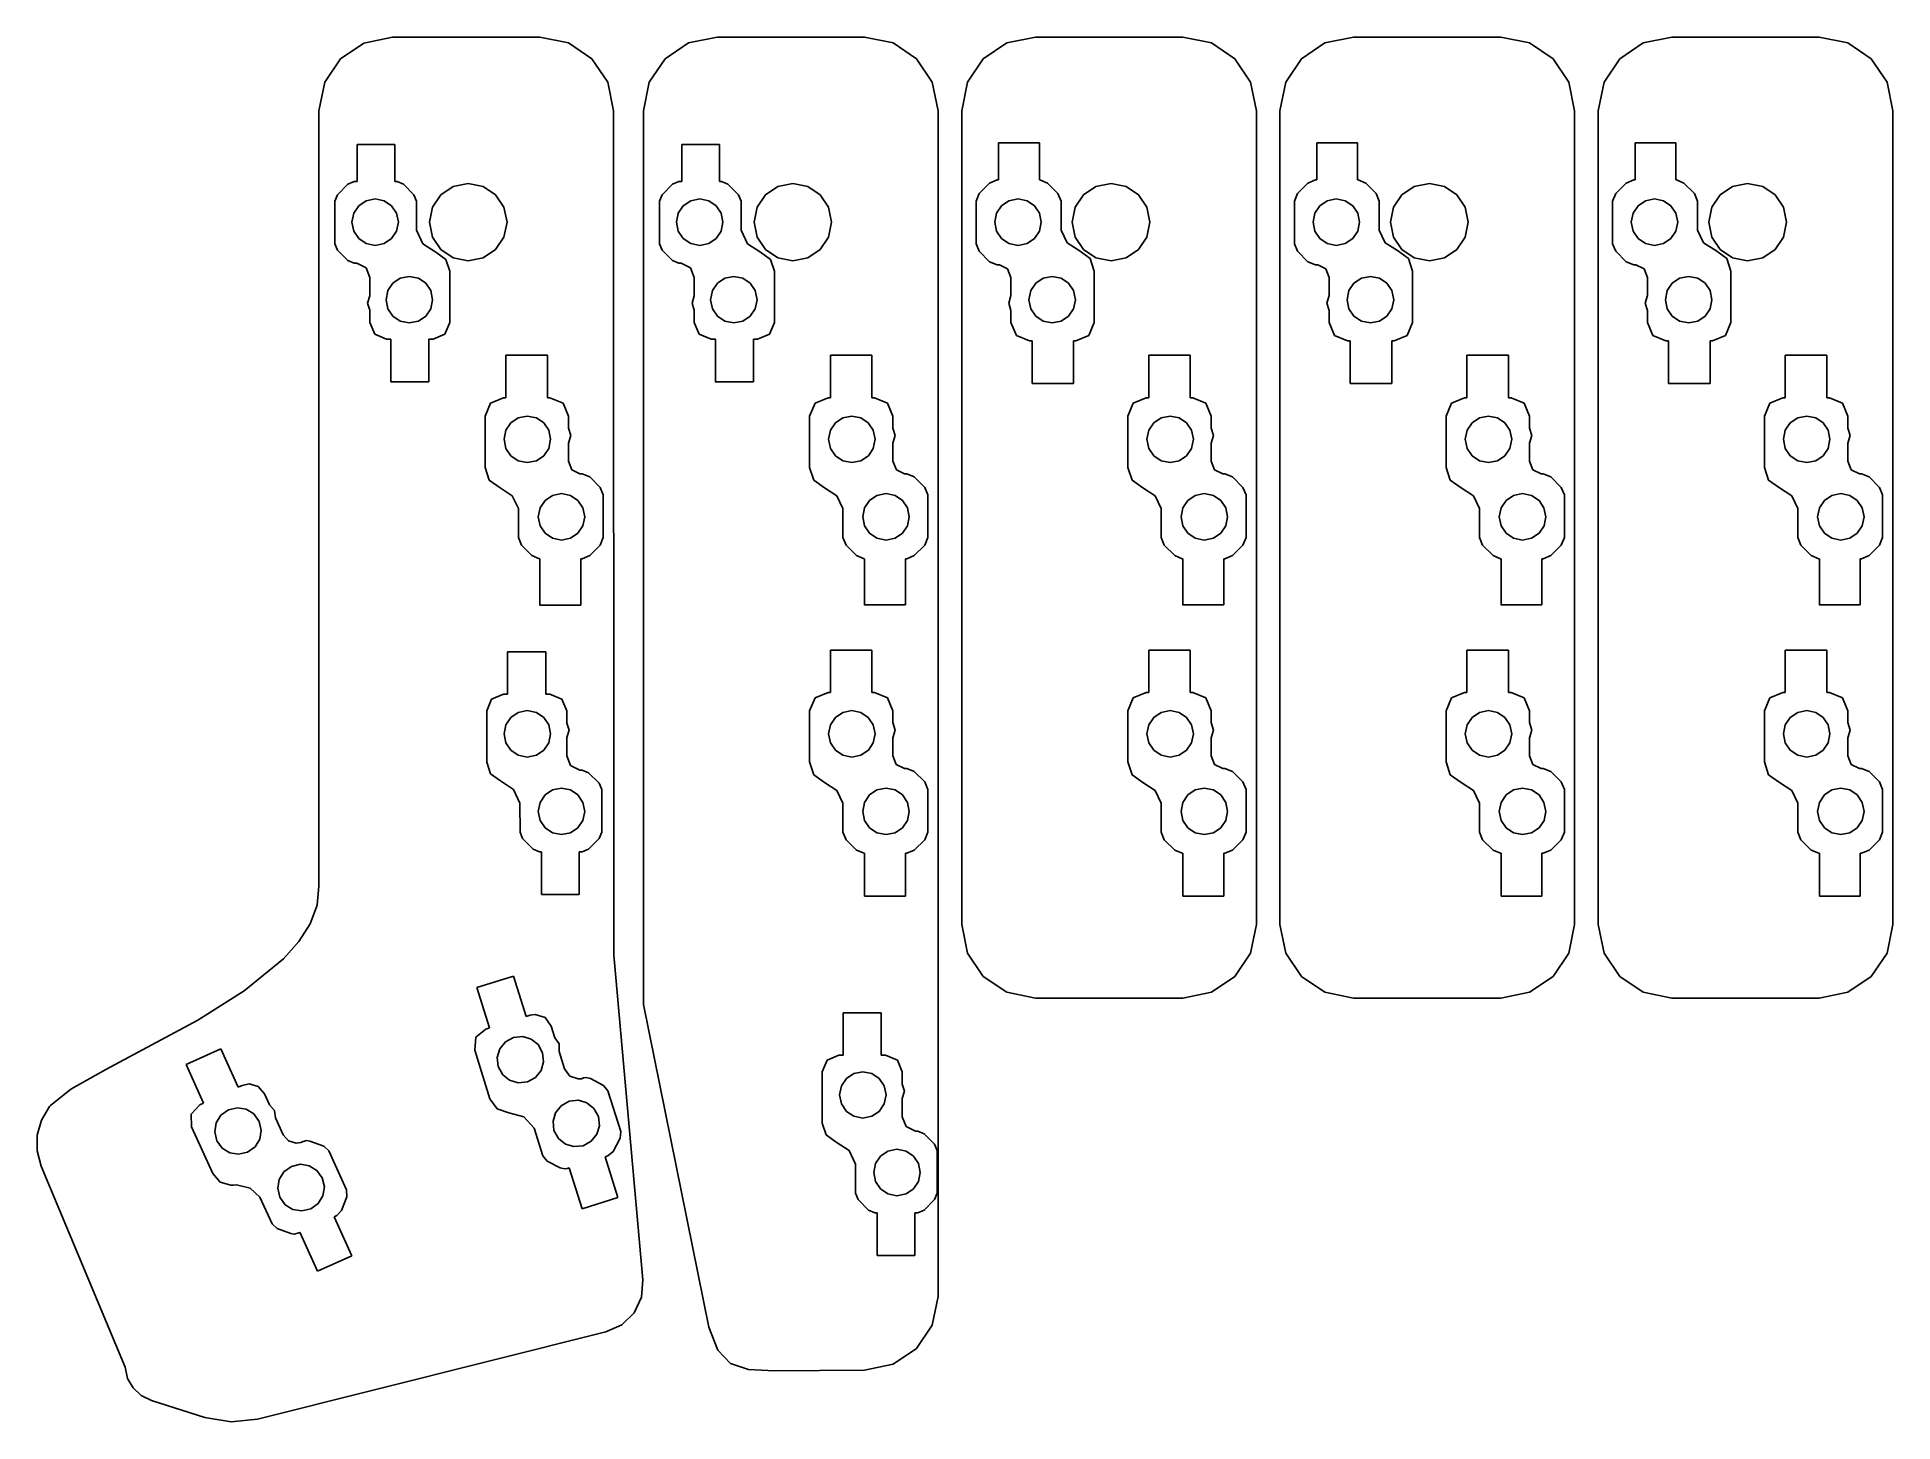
# Model space of a CAD drawing. Extents: x 28.6 to 118.3, y 65.7 to 132.7.
import ezdxf

# ---------------------------------------------------------------- set-up
doc = ezdxf.new("R2010")
doc.units = 0

msp = doc.modelspace()

# ---------------------------------------------------------------- linework, layer by layer
at = {"layer": 'Layer 1'}
for p, q in [((44.388588, 132.418996), (43.256668, 131.655549)), ((45.7755, 132.699), (44.388588, 132.418996)), ((52.900736, 132.699159), (45.7755, 132.699)), ((54.28653, 132.419528), (52.900736, 132.699159)), ((55.418574, 131.656702), (54.28653, 132.419528)), ((60.082105, 132.421996), (58.950061, 131.658549)), ((61.4679, 132.702), (60.082105, 132.421996)), ((68.59311, 132.70229), (61.4679, 132.702)), ((69.978905, 132.422286), (68.59311, 132.70229)), ((71.110949, 131.658839), (69.978905, 132.422286)), ((74.340851, 131.660839), (75.472895, 132.424286)), ((75.472895, 132.424286), (76.85869, 132.70429)), ((76.85869, 132.70429), (76.8587, 132.702)), ((76.8587, 132.702), (83.9839, 132.702)), ((83.9839, 132.702), (85.369695, 132.421996)), ((85.369695, 132.421996), (86.501739, 131.658549)), ((89.731651, 131.660839), (90.863695, 132.424286)), ((90.863695, 132.424286), (92.24949, 132.70429)), ((92.24949, 132.70429), (92.2495, 132.702)), ((92.2495, 132.702), (99.3747, 132.702)), ((99.3747, 132.702), (100.760495, 132.421996)), ((100.760495, 132.421996), (101.892539, 131.658549)), ((105.122451, 131.660839), (106.254495, 132.424286)), ((106.254495, 132.424286), (107.64029, 132.70429)), ((107.64029, 132.70429), (107.64, 132.702)), ((107.64, 132.702), (114.766, 132.702)), ((114.766, 132.702), (116.151795, 132.421996)), ((116.151795, 132.421996), (117.283839, 131.658549)), ((43.256668, 131.655549), (42.493841, 130.523505)), ((56.182022, 130.524782), (55.418574, 131.656702)), ((58.950061, 131.658549), (58.186614, 130.526505)), ((71.874396, 130.526795), (71.110949, 131.658839)), ((73.577404, 130.528795), (74.340851, 131.660839)), ((86.501739, 131.658549), (87.265186, 130.526505)), ((88.968204, 130.528795), (89.731651, 131.660839)), ((101.892539, 131.658549), (102.655986, 130.526505)), ((104.359004, 130.528795), (105.122451, 131.660839)), ((117.283839, 131.658549), (118.047286, 130.526505)), ((42.493841, 130.523505), (42.21421, 129.13771)), ((56.462026, 129.137869), (56.182022, 130.524782)), ((58.186614, 130.526505), (57.90661, 129.14071)), ((72.1544, 129.141), (71.874396, 130.526795)), ((73.2974, 129.143), (73.577404, 130.528795)), ((87.265186, 130.526505), (87.54519, 129.14071)), ((88.6882, 129.143), (88.968204, 130.528795)), ((102.655986, 130.526505), (102.93599, 129.14071)), ((104.079, 129.143), (104.359004, 130.528795)), ((118.047286, 130.526505), (118.32729, 129.14071)), ((42.21421, 129.13771), (42.2142, 91.6385)), ((56.480546, 88.291569), (56.462026, 129.137869)), ((57.90661, 129.14071), (57.9066, 85.905)), ((72.15441, 71.789463), (72.1544, 129.141)), ((72.1544, 129.141), (72.1544, 129.141)), ((73.29741, 89.78379), (73.2974, 129.143)), ((87.54519, 129.14071), (87.5452, 89.7838)), ((88.68821, 89.78379), (88.6882, 129.143)), ((102.93599, 129.14071), (102.936, 89.7838)), ((104.07871, 89.78379), (104.079, 129.143)), ((118.32729, 129.14071), (118.327, 89.7838)), ((44.0689, 125.714), (44.0689, 127.503)), ((44.0689, 127.503), (45.8866, 127.503)), ((45.8866, 127.503), (45.8866, 125.714)), ((59.764, 125.714), (59.764, 127.503)), ((59.764, 127.503), (61.5817, 127.503)), ((61.5817, 127.503), (61.5817, 125.714)), ((75.0781, 125.796), (75.0781, 127.585)), ((75.0781, 127.585), (77.0545, 127.585)), ((77.0545, 127.585), (77.0545, 125.796)), ((90.4689, 125.796), (90.4689, 127.585)), ((90.4689, 127.585), (92.4453, 127.585)), ((92.4453, 127.585), (92.4453, 125.796)), ((105.86, 125.796), (105.86, 127.585)), ((105.86, 127.585), (107.836, 127.585)), ((107.836, 127.585), (107.836, 125.796)), ((43.616554, 125.586916), (43.926116, 125.713916)), ((43.926116, 125.713916), (44.0689, 125.714)), ((45.8866, 125.714), (45.9898, 125.714)), ((45.9898, 125.714), (46.299362, 125.587)), ((59.311554, 125.586916), (59.621116, 125.713916)), ((59.621116, 125.713916), (59.764, 125.714)), ((61.5817, 125.714), (61.6849, 125.714)), ((61.6849, 125.714), (61.994462, 125.587)), ((74.144112, 125.140125), (74.649466, 125.645479)), ((74.649466, 125.645479), (75.014591, 125.796291)), ((75.014591, 125.796291), (75.0781, 125.796)), ((77.0545, 125.796), (77.0783, 125.796)), ((77.0783, 125.796), (77.443425, 125.645188)), ((77.443425, 125.645188), (77.948779, 125.139834)), ((89.534912, 125.140125), (90.040266, 125.645479)), ((90.040266, 125.645479), (90.405391, 125.796291)), ((90.405391, 125.796291), (90.4689, 125.796)), ((92.4453, 125.796), (92.4691, 125.796)), ((92.4691, 125.796), (92.834225, 125.645188)), ((92.834225, 125.645188), (93.339579, 125.139834)), ((104.925812, 125.140125), (105.431166, 125.645479)), ((105.431166, 125.645479), (105.796291, 125.796291)), ((105.796291, 125.796291), (105.86, 125.796)), ((107.836, 125.796), (107.86, 125.796)), ((107.86, 125.796), (108.225125, 125.645188)), ((108.225125, 125.645188), (108.730479, 125.139834)), ((42.984184, 122.708916), (42.9842, 124.772)), ((42.9842, 124.772), (43.1112, 125.081562)), ((43.1112, 125.081562), (43.616554, 125.586916)), ((44.497206, 124.789697), (44.139688, 124.548885)), ((44.9341, 124.87796), (44.497206, 124.789697)), ((45.370994, 124.789325), (44.9341, 124.87796)), ((45.728512, 124.547892), (45.370994, 124.789325)), ((46.299362, 125.587), (46.804716, 125.081646)), ((46.804716, 125.081646), (46.931716, 124.772084)), ((46.931716, 124.772084), (46.9317, 123.365)), ((48.108812, 125.079778), (47.706439, 124.483434)), ((48.705156, 125.482151), (48.108812, 125.079778)), ((49.4347, 125.62978), (48.705156, 125.482151)), ((50.164244, 125.482151), (49.4347, 125.62978)), ((50.760588, 125.079778), (50.164244, 125.482151)), ((51.162961, 124.483434), (50.760588, 125.079778)), ((58.679184, 122.708916), (58.6792, 124.772)), ((58.6792, 124.772), (58.8062, 125.081562)), ((58.8062, 125.081562), (59.311554, 125.586916)), ((60.192306, 124.789697), (59.834788, 124.548885)), ((60.6292, 124.87796), (60.192306, 124.789697)), ((61.066094, 124.789325), (60.6292, 124.87796)), ((61.423612, 124.547892), (61.066094, 124.789325)), ((61.994462, 125.587), (62.499816, 125.081646)), ((62.499816, 125.081646), (62.626816, 124.772084)), ((62.626816, 124.772084), (62.6268, 123.365)), ((63.803912, 125.079778), (63.401539, 124.483434)), ((64.400256, 125.482151), (63.803912, 125.079778)), ((65.1298, 125.62978), (64.400256, 125.482151)), ((65.859344, 125.482151), (65.1298, 125.62978)), ((66.455688, 125.079778), (65.859344, 125.482151)), ((66.858061, 124.483434), (66.455688, 125.079778)), ((73.9933, 124.775), (74.144112, 125.140125)), ((73.993309, 122.711291), (73.9933, 124.775)), ((75.583106, 124.789697), (75.225588, 124.548885)), ((76.02, 124.87796), (75.583106, 124.789697)), ((76.456894, 124.789325), (76.02, 124.87796)), ((76.814412, 124.547892), (76.456894, 124.789325)), ((77.948779, 125.139834), (78.099591, 124.774709)), ((78.099591, 124.774709), (78.0996, 123.367)), ((79.194611, 125.079778), (78.792239, 124.483434)), ((79.790956, 125.482151), (79.194611, 125.079778)), ((80.5205, 125.62978), (79.790956, 125.482151)), ((81.250044, 125.482151), (80.5205, 125.62978)), ((81.846389, 125.079778), (81.250044, 125.482151)), ((82.248761, 124.483434), (81.846389, 125.079778)), ((89.3841, 124.775), (89.534912, 125.140125)), ((89.384109, 122.711291), (89.3841, 124.775)), ((90.973906, 124.789697), (90.616388, 124.548885)), ((91.4108, 124.87796), (90.973906, 124.789697)), ((91.847694, 124.789325), (91.4108, 124.87796)), ((92.205212, 124.547892), (91.847694, 124.789325)), ((93.339579, 125.139834), (93.490391, 124.774709)), ((93.490391, 124.774709), (93.4904, 123.367)), ((94.585412, 125.079778), (94.183039, 124.483434)), ((95.181756, 125.482151), (94.585412, 125.079778)), ((95.9113, 125.62978), (95.181756, 125.482151)), ((96.640844, 125.482151), (95.9113, 125.62978)), ((97.237188, 125.079778), (96.640844, 125.482151)), ((97.639561, 124.483434), (97.237188, 125.079778)), ((104.774709, 122.711291), (104.775, 124.775)), ((104.775, 124.775), (104.925812, 125.140125)), ((106.365106, 124.789697), (106.007588, 124.548885)), ((106.802, 124.87796), (106.365106, 124.789697)), ((107.238894, 124.789325), (106.802, 124.87796)), ((107.596412, 124.547892), (107.238894, 124.789325)), ((108.730479, 125.139834), (108.881291, 124.774709)), ((108.881291, 124.774709), (108.881, 123.367)), ((109.976112, 125.079778), (109.573739, 124.483434)), ((110.572456, 125.482151), (109.976112, 125.079778)), ((111.302, 125.62978), (110.572456, 125.482151)), ((112.031544, 125.482151), (111.302, 125.62978)), ((112.627888, 125.079778), (112.031544, 125.482151)), ((113.030261, 124.483434), (112.627888, 125.079778)), ((43.898255, 124.19149), (43.80962, 123.75348)), ((44.139688, 124.548885), (43.898255, 124.19149)), ((45.969945, 124.190374), (45.728512, 124.547892)), ((46.05858, 123.75348), (45.969945, 124.190374)), ((47.706439, 124.483434), (47.55881, 123.75389)), ((51.31059, 123.75389), (51.162961, 124.483434)), ((59.593355, 124.19149), (59.50472, 123.75348)), ((59.834788, 124.548885), (59.593355, 124.19149)), ((61.665045, 124.190374), (61.423612, 124.547892)), ((61.75368, 123.75348), (61.665045, 124.190374)), ((63.401539, 124.483434), (63.25391, 123.75389)), ((67.00569, 123.75389), (66.858061, 124.483434)), ((74.984155, 124.19149), (74.89552, 123.75348)), ((75.225588, 124.548885), (74.984155, 124.19149)), ((77.055845, 124.190374), (76.814412, 124.547892)), ((77.14448, 123.75348), (77.055845, 124.190374)), ((78.792239, 124.483434), (78.64461, 123.75389)), ((82.39639, 123.75389), (82.248761, 124.483434)), ((90.374955, 124.19149), (90.28632, 123.75348)), ((90.616388, 124.548885), (90.374955, 124.19149)), ((92.446645, 124.190374), (92.205212, 124.547892)), ((92.53528, 123.75348), (92.446645, 124.190374)), ((94.183039, 124.483434), (94.03541, 123.75389)), ((97.78719, 123.75389), (97.639561, 124.483434)), ((105.766155, 124.19149), (105.67752, 123.75348)), ((106.007588, 124.548885), (105.766155, 124.19149)), ((107.837845, 124.190374), (107.596412, 124.547892)), ((107.92648, 123.75348), (107.837845, 124.190374)), ((109.573739, 124.483434), (109.42611, 123.75389)), ((113.17789, 123.75389), (113.030261, 124.483434)), ((43.80962, 123.75348), (43.898255, 123.31547)), ((43.898255, 123.31547), (44.139688, 122.958076)), ((44.139688, 122.958076), (44.497206, 122.717263)), ((45.372109, 122.717635), (45.729504, 122.959068)), ((45.729504, 122.959068), (45.970316, 123.316586)), ((45.970316, 123.316586), (46.05858, 123.75348)), ((46.9317, 123.365), (47.242585, 122.705526)), ((47.55881, 123.75389), (47.706439, 123.024346)), ((47.706439, 123.024346), (48.108812, 122.428002)), ((50.76059, 122.428002), (51.162962, 123.024346)), ((51.162962, 123.024346), (51.31059, 123.75389)), ((59.50472, 123.75348), (59.593355, 123.31547)), ((59.593355, 123.31547), (59.834788, 122.958076)), ((59.834788, 122.958076), (60.192306, 122.717263)), ((61.067209, 122.717635), (61.424604, 122.959068)), ((61.424604, 122.959068), (61.665416, 123.316586)), ((61.665416, 123.316586), (61.75368, 123.75348)), ((62.6268, 123.365), (62.937685, 122.705526)), ((63.25391, 123.75389), (63.401539, 123.024346)), ((63.401539, 123.024346), (63.803912, 122.428002)), ((66.45569, 122.428002), (66.858062, 123.024346)), ((66.858062, 123.024346), (67.00569, 123.75389)), ((74.89552, 123.75348), (74.984155, 123.31547)), ((74.984155, 123.31547), (75.225588, 122.958076)), ((75.225588, 122.958076), (75.583106, 122.717263)), ((76.458009, 122.717635), (76.815404, 122.959068)), ((76.815404, 122.959068), (77.056216, 123.316586)), ((77.056216, 123.316586), (77.14448, 123.75348)), ((78.0996, 123.367), (78.391633, 122.755813)), ((78.64461, 123.75389), (78.792239, 123.024346)), ((78.792239, 123.024346), (79.194611, 122.428002)), ((81.84639, 122.428002), (82.248762, 123.024346)), ((82.248762, 123.024346), (82.39639, 123.75389)), ((90.28632, 123.75348), (90.374955, 123.31547)), ((90.374955, 123.31547), (90.616388, 122.958076)), ((90.616388, 122.958076), (90.973906, 122.717263)), ((91.848809, 122.717635), (92.206204, 122.959068)), ((92.206204, 122.959068), (92.447016, 123.316586)), ((92.447016, 123.316586), (92.53528, 123.75348)), ((93.4904, 123.367), (93.782433, 122.755813)), ((94.03541, 123.75389), (94.183039, 123.024346)), ((94.183039, 123.024346), (94.585412, 122.428002)), ((97.23719, 122.428002), (97.639562, 123.024346)), ((97.639562, 123.024346), (97.78719, 123.75389)), ((105.67752, 123.75348), (105.766155, 123.31547)), ((105.766155, 123.31547), (106.007588, 122.958076)), ((106.007588, 122.958076), (106.365106, 122.717263)), ((107.240009, 122.717635), (107.597404, 122.959068)), ((107.597404, 122.959068), (107.838216, 123.316586)), ((107.838216, 123.316586), (107.92648, 123.75348)), ((108.881, 123.367), (109.173033, 122.755813)), ((109.42611, 123.75389), (109.573739, 123.024346)), ((109.573739, 123.024346), (109.976112, 122.428002)), ((112.62789, 122.428002), (113.030262, 123.024346)), ((113.030262, 123.024346), (113.17789, 123.75389)), ((43.111184, 122.399354), (42.984184, 122.708916)), ((43.616538, 121.894), (43.111184, 122.399354)), ((44.497206, 122.717263), (44.9341, 122.629)), ((44.9341, 122.629), (45.372109, 122.717635)), ((44.9341, 122.629), (44.9341, 122.629)), ((47.242585, 122.705526), (47.87097, 122.29608)), ((47.87097, 122.29608), (48.357803, 121.947161)), ((48.108812, 122.428002), (48.705156, 122.025629)), ((50.164246, 122.025629), (50.76059, 122.428002)), ((58.806184, 122.399354), (58.679184, 122.708916)), ((59.311538, 121.894), (58.806184, 122.399354)), ((60.192306, 122.717263), (60.6292, 122.629)), ((60.6292, 122.629), (61.067209, 122.717635)), ((60.6292, 122.629), (60.6292, 122.629)), ((62.937685, 122.705526), (63.56607, 122.29608)), ((63.56607, 122.29608), (64.052903, 121.947161)), ((63.803912, 122.428002), (64.400256, 122.025629)), ((65.859346, 122.025629), (66.45569, 122.428002)), ((74.144121, 122.346166), (73.993309, 122.711291)), ((74.649475, 121.840812), (74.144121, 122.346166)), ((75.583106, 122.717263), (76.02, 122.629)), ((76.02, 122.629), (76.458009, 122.717635)), ((76.02, 122.629), (76.02, 122.629)), ((78.391633, 122.755813), (78.983307, 122.374814)), ((78.983307, 122.374814), (79.510819, 121.997453)), ((79.194611, 122.428002), (79.790956, 122.025629)), ((81.250046, 122.025629), (81.84639, 122.428002)), ((89.534921, 122.346166), (89.384109, 122.711291)), ((90.040275, 121.840812), (89.534921, 122.346166)), ((90.973906, 122.717263), (91.4108, 122.629)), ((91.4108, 122.629), (91.848809, 122.717635)), ((91.4108, 122.629), (91.4108, 122.629)), ((93.782433, 122.755813), (94.374107, 122.374814)), ((94.374107, 122.374814), (94.901619, 121.997453)), ((94.585412, 122.428002), (95.181756, 122.025629)), ((96.640846, 122.025629), (97.23719, 122.428002)), ((104.925521, 122.346166), (104.774709, 122.711291)), ((105.430875, 121.840812), (104.925521, 122.346166)), ((106.365106, 122.717263), (106.802, 122.629)), ((106.802, 122.629), (107.240009, 122.717635)), ((106.802, 122.629), (106.802, 122.629)), ((109.173033, 122.755813), (109.764707, 122.374814)), ((109.764707, 122.374814), (110.292219, 121.997453)), ((109.976112, 122.428002), (110.572456, 122.025629)), ((112.031546, 122.025629), (112.62789, 122.428002)), ((43.9261, 121.767), (43.616538, 121.894)), ((44.039847, 121.766916), (43.9261, 121.767)), ((44.490961, 121.547974), (44.039847, 121.766916)), ((44.6722, 121.079), (44.490961, 121.547974)), ((48.357803, 121.947161), (48.543011, 121.377977)), ((48.543011, 121.377977), (48.543, 118.904)), ((48.705156, 122.025629), (49.4347, 121.878)), ((49.4347, 121.878), (50.164246, 122.025629)), ((49.4347, 121.878), (49.4347, 121.878)), ((59.6211, 121.767), (59.311538, 121.894)), ((59.734947, 121.766916), (59.6211, 121.767)), ((60.186061, 121.547974), (59.734947, 121.766916)), ((60.3673, 121.079), (60.186061, 121.547974)), ((64.052903, 121.947161), (64.238111, 121.377977)), ((64.238111, 121.377977), (64.2381, 118.904)), ((64.400256, 122.025629), (65.1298, 121.878)), ((65.1298, 121.878), (65.859346, 122.025629)), ((65.1298, 121.878), (65.1298, 121.878)), ((75.0146, 121.69), (74.649475, 121.840812)), ((75.12043, 121.690187), (75.0146, 121.69)), ((75.518627, 121.493734), (75.12043, 121.690187)), ((75.6787, 121.079), (75.518627, 121.493734)), ((79.510819, 121.997453), (79.71091, 121.379982)), ((79.71091, 121.379982), (79.7109, 118.906)), ((79.790956, 122.025629), (80.5205, 121.878)), ((80.5205, 121.878), (81.250046, 122.025629)), ((80.5205, 121.878), (80.5205, 121.878)), ((90.4054, 121.69), (90.040275, 121.840812)), ((90.51123, 121.690187), (90.4054, 121.69)), ((90.909427, 121.493734), (90.51123, 121.690187)), ((91.0695, 121.079), (90.909427, 121.493734)), ((94.901619, 121.997453), (95.10171, 121.379982)), ((95.10171, 121.379982), (95.1017, 118.906)), ((95.181756, 122.025629), (95.9113, 121.878)), ((95.9113, 121.878), (96.640846, 122.025629)), ((95.9113, 121.878), (95.9113, 121.878)), ((105.796, 121.69), (105.430875, 121.840812)), ((105.90173, 121.690187), (105.796, 121.69)), ((106.299927, 121.493734), (105.90173, 121.690187)), ((106.46, 121.079), (106.299927, 121.493734)), ((110.292219, 121.997453), (110.49231, 121.379982)), ((110.49231, 121.379982), (110.493, 118.906)), ((110.572456, 122.025629), (111.302, 121.878)), ((111.302, 121.878), (112.031546, 122.025629)), ((111.302, 121.878), (111.302, 121.878)), ((44.6722, 120.183916), (44.6722, 121.079)), ((45.549255, 120.43949), (45.46062, 120.00148)), ((45.790688, 120.796885), (45.549255, 120.43949)), ((46.148206, 121.037697), (45.790688, 120.796885)), ((46.5851, 121.12596), (46.148206, 121.037697)), ((47.021994, 121.037697), (46.5851, 121.12596)), ((47.379512, 120.796885), (47.021994, 121.037697)), ((47.620945, 120.43949), (47.379512, 120.796885)), ((47.70958, 120.00148), (47.620945, 120.43949)), ((60.3673, 120.183916), (60.3673, 121.079)), ((61.244355, 120.43949), (61.15572, 120.00148)), ((61.485788, 120.796885), (61.244355, 120.43949)), ((61.843306, 121.037697), (61.485788, 120.796885)), ((62.2802, 121.12596), (61.843306, 121.037697)), ((62.717094, 121.037697), (62.2802, 121.12596)), ((63.074612, 120.796885), (62.717094, 121.037697)), ((63.316045, 120.43949), (63.074612, 120.796885)), ((63.40468, 120.00148), (63.316045, 120.43949)), ((75.6787, 120.211187), (75.6787, 121.079)), ((76.635155, 120.43949), (76.54652, 120.00148)), ((76.876588, 120.796885), (76.635155, 120.43949)), ((77.234106, 121.037697), (76.876588, 120.796885)), ((77.671, 121.12596), (77.234106, 121.037697)), ((78.107894, 121.037697), (77.671, 121.12596)), ((78.465412, 120.796885), (78.107894, 121.037697)), ((78.706845, 120.43949), (78.465412, 120.796885)), ((78.79548, 120.00148), (78.706845, 120.43949)), ((91.0695, 120.211187), (91.0695, 121.079)), ((92.025955, 120.43949), (91.93732, 120.00148)), ((92.267388, 120.796885), (92.025955, 120.43949)), ((92.624906, 121.037697), (92.267388, 120.796885)), ((93.0618, 121.12596), (92.624906, 121.037697)), ((93.498694, 121.037697), (93.0618, 121.12596)), ((93.856212, 120.796885), (93.498694, 121.037697)), ((94.097645, 120.43949), (93.856212, 120.796885)), ((94.18628, 120.00148), (94.097645, 120.43949)), ((106.46, 120.211187), (106.46, 121.079)), ((107.417155, 120.43949), (107.32852, 120.00148)), ((107.658588, 120.796885), (107.417155, 120.43949)), ((108.016106, 121.037697), (107.658588, 120.796885)), ((108.453, 121.12596), (108.016106, 121.037697)), ((108.889894, 121.037697), (108.453, 121.12596)), ((109.247412, 120.796885), (108.889894, 121.037697)), ((109.488845, 120.43949), (109.247412, 120.796885)), ((109.57748, 120.00148), (109.488845, 120.43949)), ((44.561075, 119.839958), (44.6722, 120.183916)), ((44.6722, 119.496), (44.561075, 119.839958)), ((44.67223, 118.90427), (44.6722, 119.496)), ((45.46062, 120.00148), (45.549255, 119.56347)), ((45.549255, 119.56347), (45.790688, 119.206075)), ((47.380504, 119.206075), (47.621316, 119.56347)), ((47.621316, 119.56347), (47.70958, 120.00148)), ((60.256175, 119.839958), (60.3673, 120.183916)), ((60.3673, 119.496), (60.256175, 119.839958)), ((60.36723, 118.90427), (60.3673, 119.496)), ((61.15572, 120.00148), (61.244355, 119.56347)), ((61.244355, 119.56347), (61.485788, 119.206075)), ((63.075604, 119.206075), (63.316416, 119.56347)), ((63.316416, 119.56347), (63.40468, 120.00148)), ((75.569559, 119.841101), (75.6787, 120.211187)), ((75.6787, 119.473), (75.569559, 119.841101)), ((75.678655, 118.903645), (75.6787, 119.473)), ((76.54652, 120.00148), (76.635155, 119.56347)), ((76.635155, 119.56347), (76.876588, 119.206075)), ((78.466404, 119.206075), (78.707216, 119.56347)), ((78.707216, 119.56347), (78.79548, 120.00148)), ((90.960359, 119.841101), (91.0695, 120.211187)), ((91.0695, 119.473), (90.960359, 119.841101)), ((91.069455, 118.903645), (91.0695, 119.473)), ((91.93732, 120.00148), (92.025955, 119.56347)), ((92.025955, 119.56347), (92.267388, 119.206075)), ((93.857204, 119.206075), (94.098016, 119.56347)), ((94.098016, 119.56347), (94.18628, 120.00148)), ((106.350859, 119.841101), (106.46, 120.211187)), ((106.46, 119.473), (106.350859, 119.841101)), ((106.460355, 118.903645), (106.46, 119.473)), ((107.32852, 120.00148), (107.417155, 119.56347)), ((107.417155, 119.56347), (107.658588, 119.206075)), ((109.248404, 119.206075), (109.489216, 119.56347)), ((109.489216, 119.56347), (109.57748, 120.00148)), ((44.910686, 118.330456), (44.67223, 118.90427)), ((45.790688, 119.206075), (46.148206, 118.965263)), ((46.148206, 118.965263), (46.5851, 118.877)), ((46.5851, 118.877), (47.023109, 118.965263)), ((46.5851, 118.877), (46.5851, 118.877)), ((47.023109, 118.965263), (47.380504, 119.206075)), ((48.543, 118.904), (48.304544, 118.330186)), ((60.605686, 118.330456), (60.36723, 118.90427)), ((61.485788, 119.206075), (61.843306, 118.965263)), ((61.843306, 118.965263), (62.2802, 118.877)), ((62.2802, 118.877), (62.718209, 118.965263)), ((62.2802, 118.877), (62.2802, 118.877)), ((62.718209, 118.965263), (63.075604, 119.206075)), ((64.2381, 118.904), (63.999644, 118.330186)), ((75.939931, 118.273276), (75.678655, 118.903645)), ((76.876588, 119.206075), (77.234106, 118.965263)), ((77.234106, 118.965263), (77.671, 118.877)), ((77.671, 118.877), (78.109009, 118.965263)), ((77.671, 118.877), (77.671, 118.877)), ((78.109009, 118.965263), (78.466404, 119.206075)), ((79.7109, 118.906), (79.449624, 118.275631)), ((91.330731, 118.273276), (91.069455, 118.903645)), ((92.267388, 119.206075), (92.624906, 118.965263)), ((92.624906, 118.965263), (93.0618, 118.877)), ((93.0618, 118.877), (93.499809, 118.965263)), ((93.0618, 118.877), (93.0618, 118.877)), ((93.499809, 118.965263), (93.857204, 119.206075)), ((95.1017, 118.906), (94.840424, 118.275631)), ((106.721631, 118.273276), (106.460355, 118.903645)), ((107.658588, 119.206075), (108.016106, 118.965263)), ((108.016106, 118.965263), (108.453, 118.877)), ((108.453, 118.877), (108.891009, 118.965263)), ((108.453, 118.877), (108.453, 118.877)), ((108.891009, 118.965263), (109.248404, 119.206075)), ((110.493, 118.906), (110.231724, 118.275631)), ((45.4845, 118.092), (44.910686, 118.330456)), ((45.6908, 118.092), (45.4845, 118.092)), ((45.6908, 116.025), (45.6908, 118.092)), ((47.73073, 118.09173), (47.535, 118.092)), ((47.535, 118.092), (47.535, 116.025)), ((48.304544, 118.330186), (47.73073, 118.09173)), ((61.1795, 118.092), (60.605686, 118.330456)), ((61.3859, 118.092), (61.1795, 118.092)), ((61.3859, 116.025), (61.3859, 118.092)), ((63.42583, 118.09173), (63.23, 118.092)), ((63.23, 118.092), (63.23, 116.025)), ((63.999644, 118.330186), (63.42583, 118.09173)), ((76.5703, 118.012), (75.939931, 118.273276)), ((76.6973, 118.012), (76.5703, 118.012)), ((76.6973, 115.946), (76.6973, 118.012)), ((78.819255, 118.014355), (78.7029, 118.015)), ((78.7029, 118.015), (78.7029, 115.948)), ((79.449624, 118.275631), (78.819255, 118.014355)), ((91.9611, 118.012), (91.330731, 118.273276)), ((92.0881, 118.012), (91.9611, 118.012)), ((92.0881, 115.946), (92.0881, 118.012)), ((94.210055, 118.014355), (94.0937, 118.015)), ((94.0937, 118.015), (94.0937, 115.948)), ((94.840424, 118.275631), (94.210055, 118.014355)), ((107.352, 118.012), (106.721631, 118.273276)), ((107.479, 118.012), (107.352, 118.012)), ((107.479, 115.946), (107.479, 118.012)), ((109.601355, 118.014355), (109.484, 118.015)), ((109.484, 118.015), (109.484, 115.948)), ((110.231724, 118.275631), (109.601355, 118.014355)), ((51.255, 115.255), (51.255, 117.322)), ((51.255, 117.322), (53.2606, 117.322)), ((53.2606, 117.322), (53.2606, 115.255)), ((66.9501, 115.255), (66.9501, 117.322)), ((66.9501, 117.322), (68.9556, 117.322)), ((68.9556, 117.322), (68.9556, 115.255)), ((82.3409, 115.255), (82.3409, 117.322)), ((82.3409, 117.322), (84.3464, 117.322)), ((84.3464, 117.322), (84.3464, 115.255)), ((97.7317, 115.255), (97.7317, 117.322)), ((97.7317, 117.322), (99.7372, 117.322)), ((99.7372, 117.322), (99.7372, 115.255)), ((113.122, 115.255), (113.122, 117.322)), ((113.122, 117.322), (115.128, 117.322)), ((115.128, 117.322), (115.128, 115.255)), ((47.535, 116.025), (45.6882, 116.025)), ((45.6882, 116.025), (45.6908, 116.025)), ((63.23, 116.025), (61.3833, 116.025)), ((61.3833, 116.025), (61.3859, 116.025)), ((78.7029, 115.948), (76.6973, 115.948)), ((76.6973, 115.948), (76.6973, 115.946)), ((94.0937, 115.948), (92.0881, 115.948)), ((92.0881, 115.948), (92.0881, 115.946)), ((109.484, 115.948), (107.479, 115.948)), ((107.479, 115.948), (107.479, 115.946)), ((50.247, 114.364), (50.508276, 114.994369)), ((50.508276, 114.994369), (51.138645, 115.255645)), ((51.138645, 115.255645), (51.255, 115.255)), ((53.2606, 115.255), (53.3876, 115.255)), ((53.3876, 115.255), (54.017969, 114.993724)), ((54.017969, 114.993724), (54.279245, 114.363355)), ((65.942, 114.364), (66.203276, 114.994369)), ((66.203276, 114.994369), (66.833645, 115.255645)), ((66.833645, 115.255645), (66.9501, 115.255)), ((68.9556, 115.255), (69.0826, 115.255)), ((69.0826, 115.255), (69.712969, 114.993724)), ((69.712969, 114.993724), (69.974245, 114.363355)), ((81.3328, 114.364), (81.594076, 114.994369)), ((81.594076, 114.994369), (82.224445, 115.255645)), ((82.224445, 115.255645), (82.3409, 115.255)), ((84.3464, 115.255), (84.4734, 115.255)), ((84.4734, 115.255), (85.103769, 114.993724)), ((85.103769, 114.993724), (85.365045, 114.363355)), ((96.7236, 114.364), (96.984876, 114.994369)), ((96.984876, 114.994369), (97.615245, 115.255645)), ((97.615245, 115.255645), (97.7317, 115.255)), ((99.7372, 115.255), (99.8642, 115.255)), ((99.8642, 115.255), (100.494569, 114.993724)), ((100.494569, 114.993724), (100.755845, 114.363355)), ((112.114, 114.364), (112.375276, 114.994369)), ((112.375276, 114.994369), (113.005645, 115.255645)), ((113.005645, 115.255645), (113.122, 115.255)), ((115.128, 115.255), (115.255, 115.255)), ((115.255, 115.255), (115.885369, 114.993724)), ((115.885369, 114.993724), (116.146645, 114.363355)), ((50.24699, 111.890018), (50.247, 114.364)), ((51.497788, 114.044885), (51.256355, 113.68749)), ((51.855306, 114.285697), (51.497788, 114.044885)), ((52.2922, 114.37396), (51.855306, 114.285697)), ((52.729094, 114.285325), (52.2922, 114.37396)), ((53.086612, 114.043892), (52.729094, 114.285325)), ((53.328045, 113.686374), (53.086612, 114.043892)), ((54.279245, 114.363355), (54.2792, 113.795)), ((65.94199, 111.890018), (65.942, 114.364)), ((67.192788, 114.044885), (66.951355, 113.68749)), ((67.550306, 114.285697), (67.192788, 114.044885)), ((67.9872, 114.37396), (67.550306, 114.285697)), ((68.424094, 114.285325), (67.9872, 114.37396)), ((68.781612, 114.043892), (68.424094, 114.285325)), ((69.023045, 113.686374), (68.781612, 114.043892)), ((69.974245, 114.363355), (69.9743, 113.795)), ((81.33279, 111.890018), (81.3328, 114.364)), ((82.583588, 114.044885), (82.342155, 113.68749)), ((82.941106, 114.285697), (82.583588, 114.044885)), ((83.378, 114.37396), (82.941106, 114.285697)), ((83.814894, 114.285325), (83.378, 114.37396)), ((84.172412, 114.043892), (83.814894, 114.285325)), ((84.413845, 113.686374), (84.172412, 114.043892)), ((85.365045, 114.363355), (85.3651, 113.795)), ((96.72359, 111.890018), (96.7236, 114.364)), ((97.974388, 114.044885), (97.732955, 113.68749)), ((98.331906, 114.285697), (97.974388, 114.044885)), ((98.7688, 114.37396), (98.331906, 114.285697)), ((99.205694, 114.285325), (98.7688, 114.37396)), ((99.563212, 114.043892), (99.205694, 114.285325)), ((99.804645, 113.686374), (99.563212, 114.043892)), ((100.755845, 114.363355), (100.756, 113.795)), ((112.11469, 111.890018), (112.114, 114.364)), ((113.365588, 114.044885), (113.124155, 113.68749)), ((113.723106, 114.285697), (113.365588, 114.044885)), ((114.16, 114.37396), (113.723106, 114.285697)), ((114.596894, 114.285325), (114.16, 114.37396)), ((114.954412, 114.043892), (114.596894, 114.285325)), ((115.195845, 113.686374), (114.954412, 114.043892)), ((116.146645, 114.363355), (116.147, 113.795)), ((51.256355, 113.68749), (51.16772, 113.24948)), ((51.16772, 113.24948), (51.256355, 112.81147)), ((53.41668, 113.24948), (53.328045, 113.686374)), ((53.328416, 112.812586), (53.41668, 113.24948)), ((54.2792, 113.795), (54.388341, 113.426899)), ((54.388341, 113.426899), (54.2792, 113.056813)), ((66.951355, 113.68749), (66.86272, 113.24948)), ((66.86272, 113.24948), (66.951355, 112.81147)), ((69.11168, 113.24948), (69.023045, 113.686374)), ((69.023416, 112.812586), (69.11168, 113.24948)), ((69.9743, 113.795), (70.083441, 113.42723)), ((70.083441, 113.42723), (69.9743, 113.059459)), ((82.342155, 113.68749), (82.25352, 113.24948)), ((82.25352, 113.24948), (82.342155, 112.81147)), ((84.50248, 113.24948), (84.413845, 113.686374)), ((84.414216, 112.812586), (84.50248, 113.24948)), ((85.3651, 113.795), (85.474241, 113.42723)), ((85.474241, 113.42723), (85.3651, 113.059459)), ((97.732955, 113.68749), (97.64432, 113.24948)), ((97.64432, 113.24948), (97.732955, 112.81147)), ((99.89328, 113.24948), (99.804645, 113.686374)), ((99.805016, 112.812586), (99.89328, 113.24948)), ((100.756, 113.795), (100.865141, 113.42723)), ((100.865141, 113.42723), (100.756, 113.059459)), ((113.124155, 113.68749), (113.03552, 113.24948)), ((113.03552, 113.24948), (113.124155, 112.81147)), ((115.28448, 113.24948), (115.195845, 113.686374)), ((115.196216, 112.812586), (115.28448, 113.24948)), ((116.147, 113.795), (116.256141, 113.42723)), ((116.256141, 113.42723), (116.147, 113.059459)), ((51.256355, 112.81147), (51.497788, 112.454075)), ((51.497788, 112.454075), (51.855306, 112.213263)), ((51.855306, 112.213263), (52.2922, 112.125)), ((52.2922, 112.125), (52.730209, 112.213635)), ((52.730209, 112.213635), (53.087604, 112.455068)), ((53.087604, 112.455068), (53.328416, 112.812586)), ((54.2792, 113.056813), (54.2792, 112.189)), ((54.2792, 112.189), (54.441257, 111.77625)), ((66.951355, 112.81147), (67.192788, 112.454075)), ((67.192788, 112.454075), (67.550306, 112.213263)), ((67.550306, 112.213263), (67.9872, 112.125)), ((67.9872, 112.125), (68.425209, 112.213635)), ((68.425209, 112.213635), (68.782604, 112.455068)), ((68.782604, 112.455068), (69.023416, 112.812586)), ((69.9743, 113.059459), (69.9743, 112.191)), ((69.9743, 112.191), (70.136357, 111.77825)), ((82.342155, 112.81147), (82.583588, 112.454075)), ((82.583588, 112.454075), (82.941106, 112.213263)), ((82.941106, 112.213263), (83.378, 112.125)), ((83.378, 112.125), (83.816009, 112.213635)), ((83.816009, 112.213635), (84.173404, 112.455068)), ((84.173404, 112.455068), (84.414216, 112.812586)), ((85.3651, 113.059459), (85.3651, 112.191)), ((85.3651, 112.191), (85.527157, 111.77825)), ((97.732955, 112.81147), (97.974388, 112.454075)), ((97.974388, 112.454075), (98.331906, 112.213263)), ((98.331906, 112.213263), (98.7688, 112.125)), ((98.7688, 112.125), (99.206809, 112.213635)), ((99.206809, 112.213635), (99.564204, 112.455068)), ((99.564204, 112.455068), (99.805016, 112.812586)), ((100.756, 113.059459), (100.756, 112.191)), ((100.756, 112.191), (100.918057, 111.77825)), ((113.124155, 112.81147), (113.365588, 112.454075)), ((113.365588, 112.454075), (113.723106, 112.213263)), ((113.723106, 112.213263), (114.16, 112.125)), ((114.16, 112.125), (114.598009, 112.213635)), ((114.598009, 112.213635), (114.955404, 112.455068)), ((114.955404, 112.455068), (115.196216, 112.812586)), ((116.147, 113.059459), (116.147, 112.191)), ((116.147, 112.191), (116.309057, 111.77825)), ((50.447081, 111.272547), (50.24699, 111.890018)), ((52.2922, 112.125), (52.2922, 112.125)), ((54.441257, 111.77625), (54.83747, 111.577813)), ((54.83747, 111.577813), (54.9433, 111.578)), ((54.9433, 111.578), (55.308425, 111.427188)), ((55.308425, 111.427188), (55.813779, 110.921834)), ((66.142081, 111.272547), (65.94199, 111.890018)), ((67.9872, 112.125), (67.9872, 112.125)), ((70.136357, 111.77825), (70.53257, 111.579813)), ((70.53257, 111.579813), (70.6384, 111.58)), ((70.6384, 111.58), (71.003525, 111.429188)), ((71.003525, 111.429188), (71.508879, 110.923834)), ((81.532881, 111.272547), (81.33279, 111.890018)), ((83.378, 112.125), (83.378, 112.125)), ((85.527157, 111.77825), (85.92337, 111.579813)), ((85.92337, 111.579813), (86.0292, 111.58)), ((86.0292, 111.58), (86.394325, 111.429188)), ((86.394325, 111.429188), (86.899679, 110.923834)), ((96.923681, 111.272547), (96.72359, 111.890018)), ((98.7688, 112.125), (98.7688, 112.125)), ((100.918057, 111.77825), (101.31427, 111.579813)), ((101.31427, 111.579813), (101.42, 111.58)), ((101.42, 111.58), (101.785125, 111.429188)), ((101.785125, 111.429188), (102.290479, 110.923834)), ((112.314781, 111.272547), (112.11469, 111.890018)), ((114.16, 112.125), (114.16, 112.125)), ((116.309057, 111.77825), (116.70527, 111.579813)), ((116.70527, 111.579813), (116.811, 111.58)), ((116.811, 111.58), (117.176125, 111.429188)), ((117.176125, 111.429188), (117.681479, 110.923834)), ((50.974593, 110.895186), (50.447081, 111.272547)), ((51.566267, 110.514187), (50.974593, 110.895186)), ((51.8583, 109.903), (51.566267, 110.514187)), ((53.506306, 110.536325), (53.148788, 110.294892)), ((53.9432, 110.62496), (53.506306, 110.536325)), ((54.380094, 110.536325), (53.9432, 110.62496)), ((54.737612, 110.294892), (54.380094, 110.536325)), ((55.813779, 110.921834), (55.964591, 110.556709)), ((55.964591, 110.556709), (55.9646, 108.492)), ((66.669593, 110.895186), (66.142081, 111.272547)), ((67.261267, 110.514187), (66.669593, 110.895186)), ((67.5533, 109.903), (67.261267, 110.514187)), ((69.201306, 110.536325), (68.843788, 110.294892)), ((69.6382, 110.62496), (69.201306, 110.536325)), ((70.075094, 110.536325), (69.6382, 110.62496)), ((70.432612, 110.294892), (70.075094, 110.536325)), ((71.508879, 110.923834), (71.659691, 110.558709)), ((71.659691, 110.558709), (71.6597, 108.495)), ((82.060393, 110.895186), (81.532881, 111.272547)), ((82.651075, 110.514187), (82.060393, 110.895186)), ((82.9441, 109.903), (82.651075, 110.514187)), ((84.592106, 110.536325), (84.234588, 110.294892)), ((85.029, 110.62496), (84.592106, 110.536325)), ((85.465894, 110.536325), (85.029, 110.62496)), ((85.823412, 110.294892), (85.465894, 110.536325)), ((86.899679, 110.923834), (87.050491, 110.558709)), ((87.050491, 110.558709), (87.0505, 108.495)), ((97.451193, 110.895186), (96.923681, 111.272547)), ((98.041875, 110.514187), (97.451193, 110.895186)), ((98.3349, 109.903), (98.041875, 110.514187)), ((99.983106, 110.536325), (99.625588, 110.294892)), ((100.42, 110.62496), (99.983106, 110.536325)), ((100.856894, 110.536325), (100.42, 110.62496)), ((101.214412, 110.294892), (100.856894, 110.536325)), ((102.290479, 110.923834), (102.441291, 110.558709)), ((102.441291, 110.558709), (102.441, 108.495)), ((112.842293, 110.895186), (112.314781, 111.272547)), ((113.432975, 110.514187), (112.842293, 110.895186)), ((113.726, 109.903), (113.432975, 110.514187)), ((115.374106, 110.536325), (115.016588, 110.294892)), ((115.811, 110.62496), (115.374106, 110.536325)), ((116.247894, 110.536325), (115.811, 110.62496)), ((116.605412, 110.294892), (116.247894, 110.536325)), ((117.681479, 110.923834), (117.832291, 110.558709)), ((117.832291, 110.558709), (117.832, 108.495)), ((51.858309, 108.494936), (51.8583, 109.903)), ((52.907355, 109.937374), (52.81872, 109.50048)), ((52.81872, 109.50048), (52.907355, 109.063586)), ((53.148788, 110.294892), (52.907355, 109.937374)), ((54.979045, 109.937374), (54.737612, 110.294892)), ((55.06768, 109.50048), (54.979045, 109.937374)), ((54.979416, 109.063586), (55.06768, 109.50048)), ((67.553309, 108.494936), (67.5533, 109.903)), ((68.602355, 109.937374), (68.51372, 109.50048)), ((68.51372, 109.50048), (68.602355, 109.063586)), ((68.843788, 110.294892), (68.602355, 109.937374)), ((70.674045, 109.937374), (70.432612, 110.294892)), ((70.76268, 109.50048), (70.674045, 109.937374)), ((70.674416, 109.063586), (70.76268, 109.50048)), ((82.944109, 108.494936), (82.9441, 109.903)), ((83.993155, 109.937374), (83.90452, 109.50048)), ((83.90452, 109.50048), (83.993155, 109.063586)), ((84.234588, 110.294892), (83.993155, 109.937374)), ((86.064845, 109.937374), (85.823412, 110.294892)), ((86.15348, 109.50048), (86.064845, 109.937374)), ((86.065216, 109.063586), (86.15348, 109.50048)), ((98.334909, 108.494936), (98.3349, 109.903)), ((99.384155, 109.937374), (99.29552, 109.50048)), ((99.29552, 109.50048), (99.384155, 109.063586)), ((99.625588, 110.294892), (99.384155, 109.937374)), ((101.455845, 109.937374), (101.214412, 110.294892)), ((101.54448, 109.50048), (101.455845, 109.937374)), ((101.456216, 109.063586), (101.54448, 109.50048)), ((113.725709, 108.494936), (113.726, 109.903)), ((114.775155, 109.937374), (114.68652, 109.50048)), ((114.68652, 109.50048), (114.775155, 109.063586)), ((115.016588, 110.294892), (114.775155, 109.937374)), ((116.846845, 109.937374), (116.605412, 110.294892)), ((116.93548, 109.50048), (116.846845, 109.937374)), ((116.847216, 109.063586), (116.93548, 109.50048)), ((52.907355, 109.063586), (53.148788, 108.706068)), ((53.148788, 108.706068), (53.506306, 108.464635)), ((54.381209, 108.464635), (54.738604, 108.706068)), ((54.738604, 108.706068), (54.979416, 109.063586)), ((68.602355, 109.063586), (68.843788, 108.706068)), ((68.843788, 108.706068), (69.201306, 108.464635)), ((70.076209, 108.464635), (70.433604, 108.706068)), ((70.433604, 108.706068), (70.674416, 109.063586)), ((83.993155, 109.063586), (84.234588, 108.706068)), ((84.234588, 108.706068), (84.592106, 108.464635)), ((85.467009, 108.464635), (85.824404, 108.706068)), ((85.824404, 108.706068), (86.065216, 109.063586)), ((99.384155, 109.063586), (99.625588, 108.706068)), ((99.625588, 108.706068), (99.983106, 108.464635)), ((100.858009, 108.464635), (101.215404, 108.706068)), ((101.215404, 108.706068), (101.456216, 109.063586)), ((114.775155, 109.063586), (115.016588, 108.706068)), ((115.016588, 108.706068), (115.374106, 108.464635)), ((116.249009, 108.464635), (116.606404, 108.706068)), ((116.606404, 108.706068), (116.847216, 109.063586)), ((52.009121, 108.129811), (51.858309, 108.494936)), ((52.514475, 107.621812), (52.009121, 108.129811)), ((53.506306, 108.464635), (53.9432, 108.376)), ((53.9432, 108.376), (54.381209, 108.464635)), ((53.9432, 108.376), (53.9432, 108.376)), ((55.813788, 108.126875), (55.308434, 107.621521)), ((55.9646, 108.492), (55.813788, 108.126875)), ((67.704121, 108.129811), (67.553309, 108.494936)), ((68.209475, 107.621812), (67.704121, 108.129811)), ((69.201306, 108.464635), (69.6382, 108.376)), ((69.6382, 108.376), (70.076209, 108.464635)), ((69.6382, 108.376), (69.6382, 108.376)), ((71.508888, 108.129875), (71.003534, 107.624521)), ((71.6597, 108.495), (71.508888, 108.129875)), ((83.094921, 108.129811), (82.944109, 108.494936)), ((83.600275, 107.621812), (83.094921, 108.129811)), ((84.592106, 108.464635), (85.029, 108.376)), ((85.029, 108.376), (85.467009, 108.464635)), ((85.029, 108.376), (85.029, 108.376)), ((86.899688, 108.129875), (86.394334, 107.624521)), ((87.0505, 108.495), (86.899688, 108.129875)), ((98.485721, 108.129811), (98.334909, 108.494936)), ((98.991075, 107.621812), (98.485721, 108.129811)), ((99.983106, 108.464635), (100.42, 108.376)), ((100.42, 108.376), (100.858009, 108.464635)), ((100.42, 108.376), (100.42, 108.376)), ((102.290188, 108.129875), (101.784834, 107.624521)), ((102.441, 108.495), (102.290188, 108.129875)), ((113.876521, 108.129811), (113.725709, 108.494936)), ((114.381875, 107.621812), (113.876521, 108.129811)), ((115.374106, 108.464635), (115.811, 108.376)), ((115.811, 108.376), (116.249009, 108.464635)), ((115.811, 108.376), (115.811, 108.376)), ((117.681188, 108.129875), (117.175834, 107.624521)), ((117.832, 108.495), (117.681188, 108.129875)), ((52.8796, 107.471), (52.514475, 107.621812)), ((52.9034, 107.471), (52.8796, 107.471)), ((52.9034, 105.233), (52.9034, 107.471)), ((54.943309, 107.470709), (54.8798, 107.471)), ((54.8798, 107.471), (54.8798, 105.233)), ((55.308434, 107.621521), (54.943309, 107.470709)), ((68.5746, 107.471), (68.209475, 107.621812)), ((68.5984, 107.471), (68.5746, 107.471)), ((68.5984, 105.233), (68.5984, 107.471)), ((70.638409, 107.473709), (70.5749, 107.474)), ((70.5749, 107.474), (70.5749, 105.235)), ((71.003534, 107.624521), (70.638409, 107.473709)), ((83.9654, 107.471), (83.600275, 107.621812)), ((83.9892, 107.471), (83.9654, 107.471)), ((83.9892, 105.233), (83.9892, 107.471)), ((86.029209, 107.473709), (85.9657, 107.474)), ((85.9657, 107.474), (85.9657, 105.235)), ((86.394334, 107.624521), (86.029209, 107.473709)), ((99.3562, 107.471), (98.991075, 107.621812)), ((99.38, 107.471), (99.3562, 107.471)), ((99.38, 105.233), (99.38, 107.471)), ((101.419709, 107.473709), (101.356, 107.474)), ((101.356, 107.474), (101.356, 105.235)), ((101.784834, 107.624521), (101.419709, 107.473709)), ((114.747, 107.471), (114.381875, 107.621812)), ((114.771, 107.471), (114.747, 107.471)), ((114.771, 105.233), (114.771, 107.471)), ((116.810709, 107.473709), (116.747, 107.474)), ((116.747, 107.474), (116.747, 105.235)), ((117.175834, 107.624521), (116.810709, 107.473709)), ((54.8798, 105.233), (52.9034, 105.233)), ((52.9034, 105.233), (52.9034, 105.233)), ((70.5749, 105.235), (68.5984, 105.235)), ((68.5984, 105.235), (68.5984, 105.233)), ((85.9657, 105.235), (83.9892, 105.235)), ((83.9892, 105.235), (83.9892, 105.233)), ((101.356, 105.235), (99.38, 105.235)), ((99.38, 105.235), (99.38, 105.233)), ((116.747, 105.235), (114.771, 105.235)), ((114.771, 105.235), (114.771, 105.233)), ((51.3344, 100.925), (51.3344, 102.971)), ((51.3344, 102.971), (53.1812, 102.971)), ((53.1812, 102.971), (53.1812, 100.925)), ((66.9501, 101.007), (66.9501, 103.053)), ((66.9501, 103.053), (68.9556, 103.053)), ((68.9556, 103.053), (68.9556, 101.007)), ((82.3409, 101.007), (82.3409, 103.053)), ((82.3409, 103.053), (84.3464, 103.053)), ((84.3464, 103.053), (84.3464, 101.007)), ((97.7317, 101.007), (97.7317, 103.053)), ((97.7317, 103.053), (99.7372, 103.053)), ((99.7372, 103.053), (99.7372, 101.007)), ((113.122, 101.007), (113.122, 103.053)), ((113.122, 103.053), (115.128, 103.053)), ((115.128, 103.053), (115.128, 101.007)), ((50.3263, 100.113), (50.564756, 100.686814)), ((50.564756, 100.686814), (51.13857, 100.92527)), ((51.13857, 100.92527), (51.3344, 100.925)), ((53.1812, 100.925), (53.3876, 100.925)), ((53.3876, 100.925), (53.961414, 100.686544)), ((53.961414, 100.686544), (54.19987, 100.11273)), ((65.942, 100.116), (66.203276, 100.746369)), ((66.203276, 100.746369), (66.833645, 101.007645)), ((66.833645, 101.007645), (66.9501, 101.007)), ((68.9556, 101.007), (69.0826, 101.007)), ((69.0826, 101.007), (69.712969, 100.745724)), ((69.712969, 100.745724), (69.974245, 100.115355)), ((81.3328, 100.116), (81.594076, 100.746369)), ((81.594076, 100.746369), (82.224445, 101.007645)), ((82.224445, 101.007645), (82.3409, 101.007)), ((84.3464, 101.007), (84.4734, 101.007)), ((84.4734, 101.007), (85.103769, 100.745724)), ((85.103769, 100.745724), (85.365045, 100.115355)), ((96.7236, 100.116), (96.984876, 100.746369)), ((96.984876, 100.746369), (97.615245, 101.007645)), ((97.615245, 101.007645), (97.7317, 101.007)), ((99.7372, 101.007), (99.8642, 101.007)), ((99.8642, 101.007), (100.494569, 100.745724)), ((100.494569, 100.745724), (100.755845, 100.115355)), ((112.114, 100.116), (112.375276, 100.746369)), ((112.375276, 100.746369), (113.005645, 101.007645)), ((113.005645, 101.007645), (113.122, 101.007)), ((115.128, 101.007), (115.255, 101.007)), ((115.255, 101.007), (115.885369, 100.745724)), ((115.885369, 100.745724), (116.146645, 100.115355)), ((50.326289, 97.639323), (50.3263, 100.113)), ((51.497788, 99.793692), (51.256355, 99.436174)), ((51.855306, 100.035125), (51.497788, 99.793692)), ((52.2922, 100.12376), (51.855306, 100.035125)), ((52.729094, 100.035125), (52.2922, 100.12376)), ((53.086612, 99.793692), (52.729094, 100.035125)), ((53.328045, 99.436174), (53.086612, 99.793692)), ((54.19987, 100.11273), (54.1998, 99.5205)), ((65.94199, 97.641918), (65.942, 100.116)), ((67.192788, 99.793692), (66.951355, 99.436174)), ((67.550306, 100.035125), (67.192788, 99.793692)), ((67.9872, 100.12376), (67.550306, 100.035125)), ((68.424094, 100.035125), (67.9872, 100.12376)), ((68.781612, 99.793692), (68.424094, 100.035125)), ((69.023045, 99.436174), (68.781612, 99.793692)), ((69.974245, 100.115355), (69.9743, 99.5469)), ((81.33279, 97.641918), (81.3328, 100.116)), ((82.583588, 99.793692), (82.342155, 99.436174)), ((82.941106, 100.035125), (82.583588, 99.793692)), ((83.378, 100.12376), (82.941106, 100.035125)), ((83.814894, 100.035125), (83.378, 100.12376)), ((84.172412, 99.793692), (83.814894, 100.035125)), ((84.413845, 99.436174), (84.172412, 99.793692)), ((85.365045, 100.115355), (85.3651, 99.5469)), ((96.72359, 97.641918), (96.7236, 100.116)), ((97.974388, 99.793692), (97.732955, 99.436174)), ((98.331906, 100.035125), (97.974388, 99.793692)), ((98.7688, 100.12376), (98.331906, 100.035125)), ((99.205694, 100.035125), (98.7688, 100.12376)), ((99.563212, 99.793692), (99.205694, 100.035125)), ((99.804645, 99.436174), (99.563212, 99.793692)), ((100.755845, 100.115355), (100.756, 99.5469)), ((112.11469, 97.641918), (112.114, 100.116)), ((113.365588, 99.793692), (113.124155, 99.436174)), ((113.723106, 100.035125), (113.365588, 99.793692)), ((114.16, 100.12376), (113.723106, 100.035125)), ((114.596894, 100.035125), (114.16, 100.12376)), ((114.954412, 99.793692), (114.596894, 100.035125)), ((115.195845, 99.436174), (114.954412, 99.793692)), ((116.146645, 100.115355), (116.147, 99.5469)), ((51.256355, 99.436174), (51.16772, 98.99928)), ((51.16772, 98.99928), (51.256355, 98.562386)), ((53.41668, 98.99928), (53.328045, 99.436174)), ((53.328416, 98.562386), (53.41668, 98.99928)), ((54.1998, 99.5205), (54.310925, 99.176542)), ((54.310925, 99.176542), (54.1998, 98.832584)), ((54.1998, 98.832584), (54.1998, 97.9383)), ((66.951355, 99.436174), (66.86272, 98.99928)), ((66.86272, 98.99928), (66.951355, 98.562386)), ((69.11168, 98.99928), (69.023045, 99.436174)), ((69.023416, 98.562386), (69.11168, 98.99928)), ((69.9743, 99.5469), (70.083441, 99.178799)), ((70.083441, 99.178799), (69.9743, 98.808713)), ((69.9743, 98.808713), (69.9743, 97.9409)), ((82.342155, 99.436174), (82.25352, 98.99928)), ((82.25352, 98.99928), (82.342155, 98.562386)), ((84.50248, 98.99928), (84.413845, 99.436174)), ((84.414216, 98.562386), (84.50248, 98.99928)), ((85.3651, 99.5469), (85.474241, 99.178799)), ((85.474241, 99.178799), (85.3651, 98.808713)), ((85.3651, 98.808713), (85.3651, 97.9409)), ((97.732955, 99.436174), (97.64432, 98.99928)), ((97.64432, 98.99928), (97.732955, 98.562386)), ((99.89328, 98.99928), (99.804645, 99.436174)), ((99.805016, 98.562386), (99.89328, 98.99928)), ((100.756, 99.5469), (100.865141, 99.178799)), ((100.865141, 99.178799), (100.756, 98.808713)), ((100.756, 98.808713), (100.756, 97.9409)), ((113.124155, 99.436174), (113.03552, 98.99928)), ((113.03552, 98.99928), (113.124155, 98.562386)), ((115.28448, 98.99928), (115.195845, 99.436174)), ((115.196216, 98.562386), (115.28448, 98.99928)), ((116.147, 99.5469), (116.256141, 99.178799)), ((116.256141, 99.178799), (116.147, 98.808713)), ((116.147, 98.808713), (116.147, 97.9409)), ((51.256355, 98.562386), (51.497788, 98.204868)), ((51.497788, 98.204868), (51.855306, 97.963435)), ((51.855306, 97.963435), (52.2922, 97.8748)), ((52.2922, 97.8748), (52.730209, 97.963435)), ((52.2922, 97.8748), (52.2922, 97.8748)), ((52.730209, 97.963435), (53.087604, 98.204868)), ((53.087604, 98.204868), (53.328416, 98.562386)), ((54.1998, 97.9383), (54.381039, 97.469326)), ((66.951355, 98.562386), (67.192788, 98.204868)), ((67.192788, 98.204868), (67.550306, 97.963435)), ((67.550306, 97.963435), (67.9872, 97.8748)), ((67.9872, 97.8748), (68.425209, 97.963435)), ((67.9872, 97.8748), (67.9872, 97.8748)), ((68.425209, 97.963435), (68.782604, 98.204868)), ((68.782604, 98.204868), (69.023416, 98.562386)), ((69.9743, 97.9409), (70.134373, 97.526166)), ((82.342155, 98.562386), (82.583588, 98.204868)), ((82.583588, 98.204868), (82.941106, 97.963435)), ((82.941106, 97.963435), (83.378, 97.8748)), ((83.378, 97.8748), (83.816009, 97.963435)), ((83.378, 97.8748), (83.378, 97.8748)), ((83.816009, 97.963435), (84.173404, 98.204868)), ((84.173404, 98.204868), (84.414216, 98.562386)), ((85.3651, 97.9409), (85.525173, 97.526166)), ((97.732955, 98.562386), (97.974388, 98.204868)), ((97.974388, 98.204868), (98.331906, 97.963435)), ((98.331906, 97.963435), (98.7688, 97.8748)), ((98.7688, 97.8748), (99.206809, 97.963435)), ((98.7688, 97.8748), (98.7688, 97.8748)), ((99.206809, 97.963435), (99.564204, 98.204868)), ((99.564204, 98.204868), (99.805016, 98.562386)), ((100.756, 97.9409), (100.916073, 97.526166)), ((113.124155, 98.562386), (113.365588, 98.204868)), ((113.365588, 98.204868), (113.723106, 97.963435)), ((113.723106, 97.963435), (114.16, 97.8748)), ((114.16, 97.8748), (114.598009, 97.963435)), ((114.16, 97.8748), (114.16, 97.8748)), ((114.598009, 97.963435), (114.955404, 98.204868)), ((114.955404, 98.204868), (115.196216, 98.562386)), ((116.147, 97.9409), (116.307073, 97.526166)), ((50.511497, 97.070139), (50.326289, 97.639323)), ((50.99833, 96.72122), (50.511497, 97.070139)), ((54.381039, 97.469326), (54.832153, 97.250384)), ((54.832153, 97.250384), (54.946, 97.2503)), ((54.946, 97.2503), (55.255562, 97.1233)), ((55.255562, 97.1233), (55.760916, 96.617946)), ((66.142081, 97.024447), (65.94199, 97.641918)), ((66.669593, 96.647086), (66.142081, 97.024447)), ((70.134373, 97.526166), (70.53257, 97.329713)), ((70.53257, 97.329713), (70.6384, 97.3297)), ((70.6384, 97.3297), (71.003525, 97.178888)), ((71.003525, 97.178888), (71.508879, 96.673534)), ((81.532881, 97.024447), (81.33279, 97.641918)), ((82.060393, 96.647086), (81.532881, 97.024447)), ((85.525173, 97.526166), (85.92337, 97.329713)), ((85.92337, 97.329713), (86.0292, 97.3297)), ((86.0292, 97.3297), (86.394325, 97.178888)), ((86.394325, 97.178888), (86.899679, 96.673534)), ((96.923681, 97.024447), (96.72359, 97.641918)), ((97.451193, 96.647086), (96.923681, 97.024447)), ((100.916073, 97.526166), (101.31427, 97.329713)), ((101.31427, 97.329713), (101.42, 97.3297)), ((101.42, 97.3297), (101.785125, 97.178888)), ((101.785125, 97.178888), (102.290479, 96.673534)), ((112.314781, 97.024447), (112.11469, 97.641918)), ((112.842293, 96.647086), (112.314781, 97.024447)), ((116.307073, 97.526166), (116.70527, 97.329713)), ((116.70527, 97.329713), (116.811, 97.3297)), ((116.811, 97.3297), (117.176125, 97.178888)), ((117.176125, 97.178888), (117.681479, 96.673534)), ((51.626715, 96.312766), (50.99833, 96.72122)), ((51.9376, 95.6523), (51.626715, 96.312766)), ((53.148788, 96.044492), (52.907355, 95.686974)), ((53.506306, 96.285925), (53.148788, 96.044492)), ((53.9432, 96.37456), (53.506306, 96.285925)), ((54.380094, 96.285925), (53.9432, 96.37456)), ((54.737612, 96.044492), (54.380094, 96.285925)), ((54.979045, 95.686974), (54.737612, 96.044492)), ((55.760916, 96.617946), (55.887916, 96.308384)), ((55.887916, 96.308384), (55.8879, 94.2447)), ((67.261267, 96.266087), (66.669593, 96.647086)), ((67.5533, 95.6549), (67.261267, 96.266087)), ((68.843788, 96.044492), (68.602355, 95.686974)), ((69.201306, 96.285925), (68.843788, 96.044492)), ((69.6382, 96.37456), (69.201306, 96.285925)), ((70.075094, 96.285925), (69.6382, 96.37456)), ((70.432612, 96.044492), (70.075094, 96.285925)), ((70.674045, 95.686974), (70.432612, 96.044492)), ((71.508879, 96.673534), (71.659691, 96.308409)), ((71.659691, 96.308409), (71.6597, 94.2447)), ((82.652067, 96.266087), (82.060393, 96.647086)), ((82.9441, 95.6549), (82.652067, 96.266087)), ((84.234588, 96.044492), (83.993155, 95.686974)), ((84.592106, 96.285925), (84.234588, 96.044492)), ((85.029, 96.37456), (84.592106, 96.285925)), ((85.465894, 96.285925), (85.029, 96.37456)), ((85.823412, 96.044492), (85.465894, 96.285925)), ((86.064845, 95.686974), (85.823412, 96.044492)), ((86.899679, 96.673534), (87.050491, 96.308409)), ((87.050491, 96.308409), (87.0505, 94.2447)), ((98.042867, 96.266087), (97.451193, 96.647086)), ((98.3349, 95.6549), (98.042867, 96.266087)), ((99.625588, 96.044492), (99.384155, 95.686974)), ((99.983106, 96.285925), (99.625588, 96.044492)), ((100.42, 96.37456), (99.983106, 96.285925)), ((100.856894, 96.285925), (100.42, 96.37456)), ((101.214412, 96.044492), (100.856894, 96.285925)), ((101.455845, 95.686974), (101.214412, 96.044492)), ((102.290479, 96.673534), (102.441291, 96.308409)), ((102.441291, 96.308409), (102.441, 94.2447)), ((113.433967, 96.266087), (112.842293, 96.647086)), ((113.726, 95.6549), (113.433967, 96.266087)), ((115.016588, 96.044492), (114.775155, 95.686974)), ((115.374106, 96.285925), (115.016588, 96.044492)), ((115.811, 96.37456), (115.374106, 96.285925)), ((116.247894, 96.285925), (115.811, 96.37456)), ((116.605412, 96.044492), (116.247894, 96.285925)), ((116.846845, 95.686974), (116.605412, 96.044492)), ((117.681479, 96.673534), (117.832291, 96.308409)), ((117.832291, 96.308409), (117.832, 94.2447)), ((51.937684, 94.244716), (51.9376, 95.6523)), ((52.907355, 95.686974), (52.81872, 95.25008)), ((52.81872, 95.25008), (52.907355, 94.813186)), ((55.06768, 95.25008), (54.979045, 95.686974)), ((54.979416, 94.813186), (55.06768, 95.25008)), ((67.553309, 94.247336), (67.5533, 95.6549)), ((68.602355, 95.686974), (68.51372, 95.25008)), ((68.51372, 95.25008), (68.602355, 94.813186)), ((70.76268, 95.25008), (70.674045, 95.686974)), ((70.674416, 94.813186), (70.76268, 95.25008)), ((82.944109, 94.247336), (82.9441, 95.6549)), ((83.993155, 95.686974), (83.90452, 95.25008)), ((83.90452, 95.25008), (83.993155, 94.813186)), ((86.15348, 95.25008), (86.064845, 95.686974)), ((86.065216, 94.813186), (86.15348, 95.25008)), ((98.334909, 94.247336), (98.3349, 95.6549)), ((99.384155, 95.686974), (99.29552, 95.25008)), ((99.29552, 95.25008), (99.384155, 94.813186)), ((101.54448, 95.25008), (101.455845, 95.686974)), ((101.456216, 94.813186), (101.54448, 95.25008)), ((113.725709, 94.247336), (113.726, 95.6549)), ((114.775155, 95.686974), (114.68652, 95.25008)), ((114.68652, 95.25008), (114.775155, 94.813186)), ((116.93548, 95.25008), (116.846845, 95.686974)), ((116.847216, 94.813186), (116.93548, 95.25008)), ((52.064684, 93.935154), (51.937684, 94.244716)), ((52.907355, 94.813186), (53.148788, 94.455668)), ((53.148788, 94.455668), (53.506306, 94.214235)), ((54.381209, 94.214235), (54.738604, 94.455668)), ((54.738604, 94.455668), (54.979416, 94.813186)), ((55.8879, 94.2447), (55.7609, 93.935138)), ((67.704121, 93.882211), (67.553309, 94.247336)), ((68.602355, 94.813186), (68.843788, 94.455668)), ((68.843788, 94.455668), (69.201306, 94.214235)), ((70.076209, 94.214235), (70.433604, 94.455668)), ((70.433604, 94.455668), (70.674416, 94.813186)), ((71.6597, 94.2447), (71.508888, 93.879575)), ((83.094921, 93.882211), (82.944109, 94.247336)), ((83.993155, 94.813186), (84.234588, 94.455668)), ((84.234588, 94.455668), (84.592106, 94.214235)), ((85.467009, 94.214235), (85.824404, 94.455668)), ((85.824404, 94.455668), (86.065216, 94.813186)), ((87.0505, 94.2447), (86.899688, 93.879575)), ((98.485721, 93.882211), (98.334909, 94.247336)), ((99.384155, 94.813186), (99.625588, 94.455668)), ((99.625588, 94.455668), (99.983106, 94.214235)), ((100.858009, 94.214235), (101.215404, 94.455668)), ((101.215404, 94.455668), (101.456216, 94.813186)), ((102.441, 94.2447), (102.290188, 93.879575)), ((113.876521, 93.882211), (113.725709, 94.247336)), ((114.775155, 94.813186), (115.016588, 94.455668)), ((115.016588, 94.455668), (115.374106, 94.214235)), ((116.249009, 94.214235), (116.606404, 94.455668)), ((116.606404, 94.455668), (116.847216, 94.813186)), ((117.832, 94.2447), (117.681188, 93.879575)), ((52.570038, 93.4298), (52.064684, 93.935154)), ((52.8796, 93.3028), (52.570038, 93.4298)), ((53.506306, 94.214235), (53.9432, 94.1256)), ((53.9432, 94.1256), (54.381209, 94.214235)), ((53.9432, 94.1256), (53.9432, 94.1256)), ((55.255546, 93.429784), (54.945984, 93.302784)), ((55.7609, 93.935138), (55.255546, 93.429784)), ((68.209475, 93.374212), (67.704121, 93.882211)), ((68.5746, 93.2234), (68.209475, 93.374212)), ((69.201306, 94.214235), (69.6382, 94.1256)), ((69.6382, 94.1256), (70.076209, 94.214235)), ((69.6382, 94.1256), (69.6382, 94.1256)), ((71.003534, 93.374221), (70.638409, 93.223409)), ((71.508888, 93.879575), (71.003534, 93.374221)), ((83.600275, 93.374212), (83.094921, 93.882211)), ((83.9654, 93.2234), (83.600275, 93.374212)), ((84.592106, 94.214235), (85.029, 94.1256)), ((85.029, 94.1256), (85.467009, 94.214235)), ((85.029, 94.1256), (85.029, 94.1256)), ((86.394334, 93.374221), (86.029209, 93.223409)), ((86.899688, 93.879575), (86.394334, 93.374221)), ((98.991075, 93.374212), (98.485721, 93.882211)), ((99.3562, 93.2234), (98.991075, 93.374212)), ((99.983106, 94.214235), (100.42, 94.1256)), ((100.42, 94.1256), (100.858009, 94.214235)), ((100.42, 94.1256), (100.42, 94.1256)), ((101.784834, 93.374221), (101.419709, 93.223409)), ((102.290188, 93.879575), (101.784834, 93.374221)), ((114.381875, 93.374212), (113.876521, 93.882211)), ((114.747, 93.2234), (114.381875, 93.374212)), ((115.374106, 94.214235), (115.811, 94.1256)), ((115.811, 94.1256), (116.249009, 94.214235)), ((115.811, 94.1256), (115.811, 94.1256)), ((117.175834, 93.374221), (116.810709, 93.223409)), ((117.681188, 93.879575), (117.175834, 93.374221)), ((52.9827, 93.3028), (52.8796, 93.3028)), ((52.9827, 91.2311), (52.9827, 93.3028)), ((54.945984, 93.302784), (54.8031, 93.3028)), ((54.8031, 93.3028), (54.8031, 91.2311)), ((68.5984, 93.2234), (68.5746, 93.2234)), ((68.5984, 91.1517), (68.5984, 93.2234)), ((70.638409, 93.223409), (70.5749, 93.2234)), ((70.5749, 93.2234), (70.5749, 91.1517)), ((83.9892, 93.2234), (83.9654, 93.2234)), ((83.9892, 91.1517), (83.9892, 93.2234)), ((86.029209, 93.223409), (85.9657, 93.2234)), ((85.9657, 93.2234), (85.9657, 91.1517)), ((99.38, 93.2234), (99.3562, 93.2234)), ((99.38, 91.1517), (99.38, 93.2234)), ((101.419709, 93.223409), (101.356, 93.2234)), ((101.356, 93.2234), (101.356, 91.1517)), ((114.771, 93.2234), (114.747, 93.2234)), ((114.771, 91.1517), (114.771, 93.2234)), ((116.810709, 93.223409), (116.747, 93.2234)), ((116.747, 93.2234), (116.747, 91.1517)), ((42.2116, 91.6412), (42.12579, 90.712153)), ((42.12579, 90.712153), (41.790031, 89.81555)), ((52.9854, 91.2311), (52.9827, 91.2311)), ((54.8031, 91.2311), (52.9854, 91.2311)), ((70.5749, 91.1517), (68.5984, 91.1517)), ((68.5984, 91.1517), (68.5984, 91.1517)), ((85.9657, 91.1517), (83.9892, 91.1517)), ((83.9892, 91.1517), (83.9892, 91.1517)), ((101.356, 91.1517), (99.38, 91.1517)), ((99.38, 91.1517), (99.38, 91.1517)), ((116.747, 91.1517), (114.771, 91.1517)), ((114.771, 91.1517), (114.771, 91.1517)), ((41.790031, 89.81555), (41.237146, 88.952023)), ((73.577414, 88.397995), (73.29741, 89.78379)), ((87.5452, 89.7838), (87.265196, 88.398005)), ((88.968214, 88.397995), (88.68821, 89.78379)), ((102.936, 89.7838), (102.655996, 88.398005)), ((104.358714, 88.397995), (104.07871, 89.78379)), ((118.327, 89.7838), (118.046996, 88.398005)), ((41.237146, 88.952023), (40.499959, 88.122204)), ((40.499959, 88.122204), (38.603973, 86.566213)), ((57.885486, 72.599169), (56.480546, 88.291569)), ((74.340861, 87.265951), (73.577414, 88.397995)), ((87.265196, 88.398005), (86.501749, 87.265961)), ((89.731661, 87.265951), (88.968214, 88.397995)), ((102.655996, 88.398005), (101.892549, 87.265961)), ((105.122161, 87.265951), (104.358714, 88.397995)), ((118.046996, 88.398005), (117.283549, 87.265961)), ((49.855386, 86.735802), (51.620156, 87.28878)), ((51.620156, 87.28878), (52.231343, 85.33616)), ((75.472905, 86.502504), (74.340861, 87.265951)), ((86.501749, 87.265961), (85.369705, 86.502514)), ((90.863705, 86.502504), (89.731661, 87.265951)), ((101.892549, 87.265961), (100.760505, 86.502514)), ((106.254205, 86.502504), (105.122161, 87.265951)), ((117.283549, 87.265961), (116.151505, 86.502514)), ((38.603973, 86.566213), (36.364661, 85.152634)), ((50.466573, 84.783182), (49.855386, 86.735802)), ((76.8587, 86.2225), (75.472905, 86.502504)), ((83.98391, 86.22251), (76.8587, 86.2225)), ((85.369705, 86.502514), (83.98391, 86.22251)), ((92.2495, 86.2225), (90.863705, 86.502504)), ((99.37471, 86.22251), (92.2495, 86.2225)), ((100.760505, 86.502514), (99.37471, 86.22251)), ((107.64, 86.2225), (106.254205, 86.502504)), ((114.76571, 86.22251), (107.64, 86.2225)), ((116.151505, 86.502514), (114.76571, 86.22251)), ((52.231343, 85.33616), (52.427134, 85.397014)), ((52.427134, 85.397014), (52.67055, 85.434055)), ((52.67055, 85.434055), (53.15143, 85.276628)), ((53.15143, 85.276628), (53.445778, 84.865202)), ((57.9066, 85.905), (61.06308, 70.3025)), ((67.5586, 83.4629), (67.5586, 85.5082)), ((67.5586, 85.5082), (69.4054, 85.5082)), ((69.4054, 85.5082), (69.4054, 83.4629)), ((36.364661, 85.152634), (31.906407, 82.772922)), ((49.80247, 84.327105), (50.278719, 84.724973)), ((50.278719, 84.724973), (50.466573, 84.783182)), ((52.067093, 84.361054), (51.622757, 84.314917)), ((52.48067, 84.237527), (52.067093, 84.361054)), ((53.445778, 84.865202), (53.623049, 84.298994)), ((35.787456, 83.007795), (37.470206, 83.77244)), ((37.470206, 83.77244), (38.316872, 81.90978)), ((49.746907, 83.708973), (49.80247, 84.327105)), ((50.485094, 81.346243), (49.746907, 83.708973)), ((50.96196, 83.7626), (50.838433, 83.349023)), ((51.231338, 84.099778), (50.96196, 83.7626)), ((51.622757, 84.314917), (51.231338, 84.099778)), ((52.817848, 83.968149), (52.48067, 84.237527)), ((53.032987, 83.57673), (52.817848, 83.968149)), ((53.079124, 83.132394), (53.032987, 83.57673)), ((53.623049, 84.298994), (53.830416, 84.003654)), ((53.830416, 84.003654), (53.829424, 83.642828)), ((53.829424, 83.642828), (54.096653, 82.790871)), ((66.789056, 83.224514), (67.36287, 83.46297)), ((67.36287, 83.46297), (67.5586, 83.4629)), ((69.4054, 83.4629), (69.6118, 83.4629)), ((69.6118, 83.4629), (70.185614, 83.224444)), ((31.906407, 82.772922), (30.212641, 81.816898)), ((36.634122, 81.145135), (35.787456, 83.007795)), ((50.838433, 83.349023), (50.88457, 82.904687)), ((50.88457, 82.904687), (51.099709, 82.513268)), ((52.686218, 82.381639), (52.955596, 82.718817)), ((52.955596, 82.718817), (53.079124, 83.132394)), ((54.096653, 82.790871), (54.346684, 82.439637)), ((66.550589, 80.176823), (66.5506, 82.6507)), ((66.5506, 82.6507), (66.789056, 83.224514)), ((68.079506, 82.572625), (67.721988, 82.331192)), ((68.5164, 82.66126), (68.079506, 82.572625)), ((68.953294, 82.572625), (68.5164, 82.66126)), ((69.310812, 82.331192), (68.953294, 82.572625)), ((70.185614, 83.224444), (70.42407, 82.65063)), ((70.42407, 82.65063), (70.4241, 82.058)), ((30.212641, 81.816898), (29.2259, 81.0235)), ((38.316872, 81.90978), (38.504726, 81.994447)), ((38.504726, 81.994447), (38.840746, 82.065884)), ((38.840746, 82.065884), (39.280616, 81.935908)), ((39.280616, 81.935908), (39.581578, 81.589635)), ((51.099709, 82.513268), (51.436887, 82.24389)), ((51.436887, 82.24389), (51.850464, 82.120363)), ((51.850464, 82.120363), (52.2948, 82.1665)), ((52.2948, 82.1665), (52.686218, 82.381639)), ((52.2948, 82.1665), (52.2948, 82.1665)), ((54.346684, 82.439637), (54.755465, 82.306684)), ((54.755465, 82.306684), (54.903631, 82.322559)), ((54.903631, 82.322559), (55.01211, 82.356955)), ((55.01211, 82.356955), (55.141756, 82.378122)), ((55.141756, 82.378122), (55.345485, 82.327851)), ((55.345485, 82.327851), (55.977838, 81.997122)), ((55.977838, 81.997122), (56.19215, 81.740476)), ((56.19215, 81.740476), (56.808628, 79.771976)), ((67.480555, 81.973674), (67.39192, 81.53678)), ((67.721988, 82.331192), (67.480555, 81.973674)), ((69.552245, 81.973674), (69.310812, 82.331192)), ((69.64088, 81.53678), (69.552245, 81.973674)), ((70.4241, 82.058), (70.535224, 81.714042)), ((70.535224, 81.714042), (70.4241, 81.370084)), ((29.186212, 80.973229), (28.794464, 80.31049)), ((29.2259, 81.0235), (29.186212, 80.973229)), ((36.030873, 80.608032), (36.454206, 81.063115)), ((36.454206, 81.063115), (36.634122, 81.145135)), ((37.83537, 80.81177), (37.473182, 80.55037)), ((38.270897, 80.912435), (37.83537, 80.81177)), ((38.696255, 80.841204), (38.270897, 80.912435)), ((39.06357, 80.615688), (38.696255, 80.841204)), ((39.581578, 81.589635), (39.82764, 81.049886)), ((39.82764, 81.049886), (40.070726, 80.781996)), ((40.070726, 80.781996), (40.11339, 80.422824)), ((50.830706, 80.858087), (50.485094, 81.346243)), ((51.400551, 80.671556), (50.830706, 80.858087)), ((53.927438, 81.014678), (53.65806, 80.6775)), ((54.318857, 81.229817), (53.927438, 81.014678)), ((54.763193, 81.275954), (54.318857, 81.229817)), ((55.17677, 81.152427), (54.763193, 81.275954)), ((55.513948, 80.883049), (55.17677, 81.152427)), ((55.729087, 80.49163), (55.513948, 80.883049)), ((67.39192, 81.53678), (67.480555, 81.099886)), ((67.480555, 81.099886), (67.721988, 80.742368)), ((69.311804, 80.742368), (69.552616, 81.099886)), ((69.552616, 81.099886), (69.64088, 81.53678)), ((70.4241, 81.370084), (70.4241, 80.4758)), ((28.794464, 80.31049), (28.592224, 79.582514)), ((36.05204, 79.986262), (36.030873, 80.608032)), ((37.07598, 77.732012), (36.05204, 79.986262)), ((37.247666, 80.183055), (37.176435, 79.757697)), ((37.473182, 80.55037), (37.247666, 80.183055)), ((39.32497, 80.2535), (39.06357, 80.615688)), ((39.425636, 79.817973), (39.32497, 80.2535)), ((40.11339, 80.422824), (40.483806, 79.607908)), ((52.123192, 80.470142), (51.400551, 80.671556)), ((52.617631, 79.933369), (52.123192, 80.470142)), ((53.038318, 78.591929), (52.617631, 79.933369)), ((53.65806, 80.6775), (53.534533, 80.263923)), ((53.534533, 80.263923), (53.58067, 79.819587)), ((55.651696, 79.633717), (55.775224, 80.047294)), ((55.775224, 80.047294), (55.729087, 80.49163)), ((66.735797, 79.607639), (66.550589, 80.176823)), ((67.721988, 80.742368), (68.079506, 80.500935)), ((68.079506, 80.500935), (68.5164, 80.4123)), ((68.5164, 80.4123), (68.954409, 80.500935)), ((68.5164, 80.4123), (68.5164, 80.4123)), ((68.954409, 80.500935), (69.311804, 80.742368)), ((70.4241, 80.4758), (70.605339, 80.006826)), ((70.605339, 80.006826), (71.056453, 79.787884)), ((28.592224, 79.582514), (28.586436, 78.828246)), ((37.176435, 79.757697), (37.2771, 79.32217)), ((37.2771, 79.32217), (37.5385, 78.959982)), ((38.7667, 78.7639), (39.12889, 79.0253)), ((39.12889, 79.0253), (39.354405, 79.392615)), ((39.354405, 79.392615), (39.425636, 79.817973)), ((40.483806, 79.607908), (40.739129, 79.313229)), ((40.739129, 79.313229), (41.113514, 79.203096)), ((41.113514, 79.203096), (41.343701, 79.242784)), ((41.343701, 79.242784), (41.446888, 79.290409)), ((41.446888, 79.290409), (41.626804, 79.330096)), ((41.626804, 79.330096), (41.780262, 79.303638)), ((41.780262, 79.303638), (42.449657, 79.052284)), ((42.449657, 79.052284), (42.693073, 78.824743)), ((53.58067, 79.819587), (53.795809, 79.428168)), ((53.795809, 79.428168), (54.132987, 79.15879)), ((54.132987, 79.15879), (54.546564, 79.035263)), ((54.546564, 79.035263), (54.9909, 79.0814)), ((54.9909, 79.0814), (55.382318, 79.296539)), ((54.9909, 79.0814), (54.9909, 79.0814)), ((55.382318, 79.296539), (55.651696, 79.633717)), ((56.779524, 79.438601), (56.448795, 78.803602)), ((56.808628, 79.771976), (56.779524, 79.438601)), ((67.22263, 79.25872), (66.735797, 79.607639)), ((67.851015, 78.850266), (67.22263, 79.25872)), ((71.056453, 79.787884), (71.1702, 79.7879)), ((71.1702, 79.7879), (71.479762, 79.6609)), ((71.479762, 79.6609), (71.985116, 79.155546)), ((71.985116, 79.155546), (72.112116, 78.845984)), ((28.586436, 78.828246), (28.784046, 78.086629)), ((28.784046, 78.086629), (32.837456, 68.363199)), ((37.5385, 78.959982), (37.905815, 78.734466)), ((37.905815, 78.734466), (38.331173, 78.663235)), ((38.331173, 78.663235), (38.7667, 78.7639)), ((38.7667, 78.7639), (38.7667, 78.7639)), ((40.88597, 78.07867), (40.523782, 77.81727)), ((41.321497, 78.179335), (40.88597, 78.07867)), ((41.746855, 78.108104), (41.321497, 78.179335)), ((42.11417, 77.882588), (41.746855, 78.108104)), ((42.693073, 78.824743), (43.547676, 76.946203)), ((53.25263, 78.335283), (53.038318, 78.591929)), ((53.887629, 78.004554), (53.25263, 78.335283)), ((56.192149, 78.58929), (56.054566, 78.546956)), ((56.054566, 78.546956), (56.67369, 76.570516)), ((56.448795, 78.803602), (56.192149, 78.58929)), ((68.1619, 78.1898), (67.851015, 78.850266)), ((68.161884, 76.782216), (68.1619, 78.1898)), ((69.131555, 78.224474), (69.04292, 77.78758)), ((69.372988, 78.581992), (69.131555, 78.224474)), ((69.730506, 78.823425), (69.372988, 78.581992)), ((70.1674, 78.91206), (69.730506, 78.823425)), ((70.604294, 78.823425), (70.1674, 78.91206)), ((70.961812, 78.581992), (70.604294, 78.823425)), ((71.203245, 78.224474), (70.961812, 78.581992)), ((71.29188, 77.78758), (71.203245, 78.224474)), ((72.112116, 78.845984), (72.1121, 76.7822)), ((37.431513, 77.319923), (37.07598, 77.732012)), ((37.95175, 77.165804), (37.431513, 77.319923)), ((38.232208, 77.184325), (38.068167, 77.173741)), ((38.881763, 77.02359), (38.232208, 77.184325)), ((40.298266, 77.449955), (40.227035, 77.024597)), ((40.523782, 77.81727), (40.298266, 77.449955)), ((42.37557, 77.5204), (42.11417, 77.882588)), ((42.476236, 77.084873), (42.37557, 77.5204)), ((54.091358, 77.954283), (53.887629, 78.004554)), ((54.221004, 77.97545), (54.091358, 77.954283)), ((54.3189, 78.0072), (54.221004, 77.97545)), ((54.321546, 78.004561), (54.3189, 78.0072)), ((54.94067, 76.028121), (54.321546, 78.004561)), ((69.04292, 77.78758), (69.131555, 77.350686)), ((69.131555, 77.350686), (69.372988, 76.993168)), ((70.962804, 76.993168), (71.203616, 77.350686)), ((71.203616, 77.350686), (71.29188, 77.78758)), ((38.068167, 77.173741), (37.95175, 77.165804)), ((39.364628, 76.589013), (38.881763, 77.02359)), ((39.946711, 75.308433), (39.364628, 76.589013)), ((40.227035, 77.024597), (40.3277, 76.58907)), ((40.3277, 76.58907), (40.5891, 76.226882)), ((41.8173, 76.0308), (42.17949, 76.2922)), ((42.17949, 76.2922), (42.405005, 76.659515)), ((42.405005, 76.659515), (42.476236, 77.084873)), ((43.55826, 76.612828), (43.306906, 75.943433)), ((43.547676, 76.946203), (43.55826, 76.612828)), ((56.67369, 76.570516), (54.94067, 76.028121)), ((68.288884, 76.472654), (68.161884, 76.782216)), ((68.794238, 75.9673), (68.288884, 76.472654)), ((69.372988, 76.993168), (69.730506, 76.751735)), ((69.730506, 76.751735), (70.1674, 76.6631)), ((70.1674, 76.6631), (70.605409, 76.751735)), ((70.1674, 76.6631), (70.1674, 76.6631)), ((70.605409, 76.751735), (70.962804, 76.993168)), ((71.9851, 76.472638), (71.479746, 75.967284)), ((72.1121, 76.7822), (71.9851, 76.472638)), ((40.5891, 76.226882), (40.956415, 76.001366)), ((40.956415, 76.001366), (41.381773, 75.930135)), ((41.381773, 75.930135), (41.8173, 76.0308)), ((41.8173, 76.0308), (41.8173, 76.0308)), ((43.079365, 75.700017), (42.947073, 75.641809)), ((42.947073, 75.641809), (43.804322, 73.755329)), ((43.306906, 75.943433), (43.079365, 75.700017)), ((69.1038, 75.8403), (68.794238, 75.9673)), ((69.207, 75.8403), (69.1038, 75.8403)), ((69.207, 73.7686), (69.207, 75.8403)), ((71.170184, 75.840284), (71.0273, 75.8403)), ((71.0273, 75.8403), (71.0273, 73.7686)), ((71.479746, 75.967284), (71.170184, 75.840284)), ((40.190127, 75.080892), (39.946711, 75.308433)), ((40.859522, 74.829538), (40.190127, 75.080892)), ((41.01298, 74.803079), (40.859522, 74.829538)), ((41.192896, 74.842767), (41.01298, 74.803079)), ((41.2855, 74.8851), (41.192896, 74.842767)), ((41.293433, 74.890393), (41.2855, 74.8851)), ((42.150682, 73.003913), (41.293433, 74.890393)), ((43.804322, 73.755329), (42.150682, 73.003913)), ((69.2096, 73.7686), (69.207, 73.7686)), ((71.0273, 73.7686), (69.2096, 73.7686)), ((57.809381, 71.749653), (57.885486, 72.599169)), ((56.863414, 70.420704), (57.453228, 71.002083)), ((57.453228, 71.002083), (57.809381, 71.749653)), ((71.874406, 70.403669), (72.15441, 71.789463)), ((39.237726, 65.857599), (56.086326, 70.069759)), ((56.086326, 70.069759), (56.863414, 70.420704)), ((61.06308, 70.3025), (61.505967, 69.190426)), ((71.110959, 69.271625), (71.874406, 70.403669)), ((61.505967, 69.190426), (62.11182, 68.54964)), ((69.978915, 68.508177), (71.110959, 69.271625)), ((32.837456, 68.363199), (32.960116, 67.827171)), ((62.11182, 68.54964), (62.987053, 68.256119)), ((62.987053, 68.256119), (64.23808, 68.18584)), ((64.23808, 68.18584), (68.59312, 68.228173)), ((68.59312, 68.228173), (69.978915, 68.508177)), ((32.960116, 67.827171), (33.229371, 67.361093)), ((33.229371, 67.361093), (33.622154, 66.99324)), ((33.622154, 66.99324), (34.115396, 66.751889)), ((34.115396, 66.751889), (36.703016, 65.934328)), ((36.703016, 65.934328), (37.965408, 65.720347)), ((37.965408, 65.720347), (39.237726, 65.857599))]:
    msp.add_line(p, q, dxfattribs=at)

doc.saveas('drawing.dxf')
